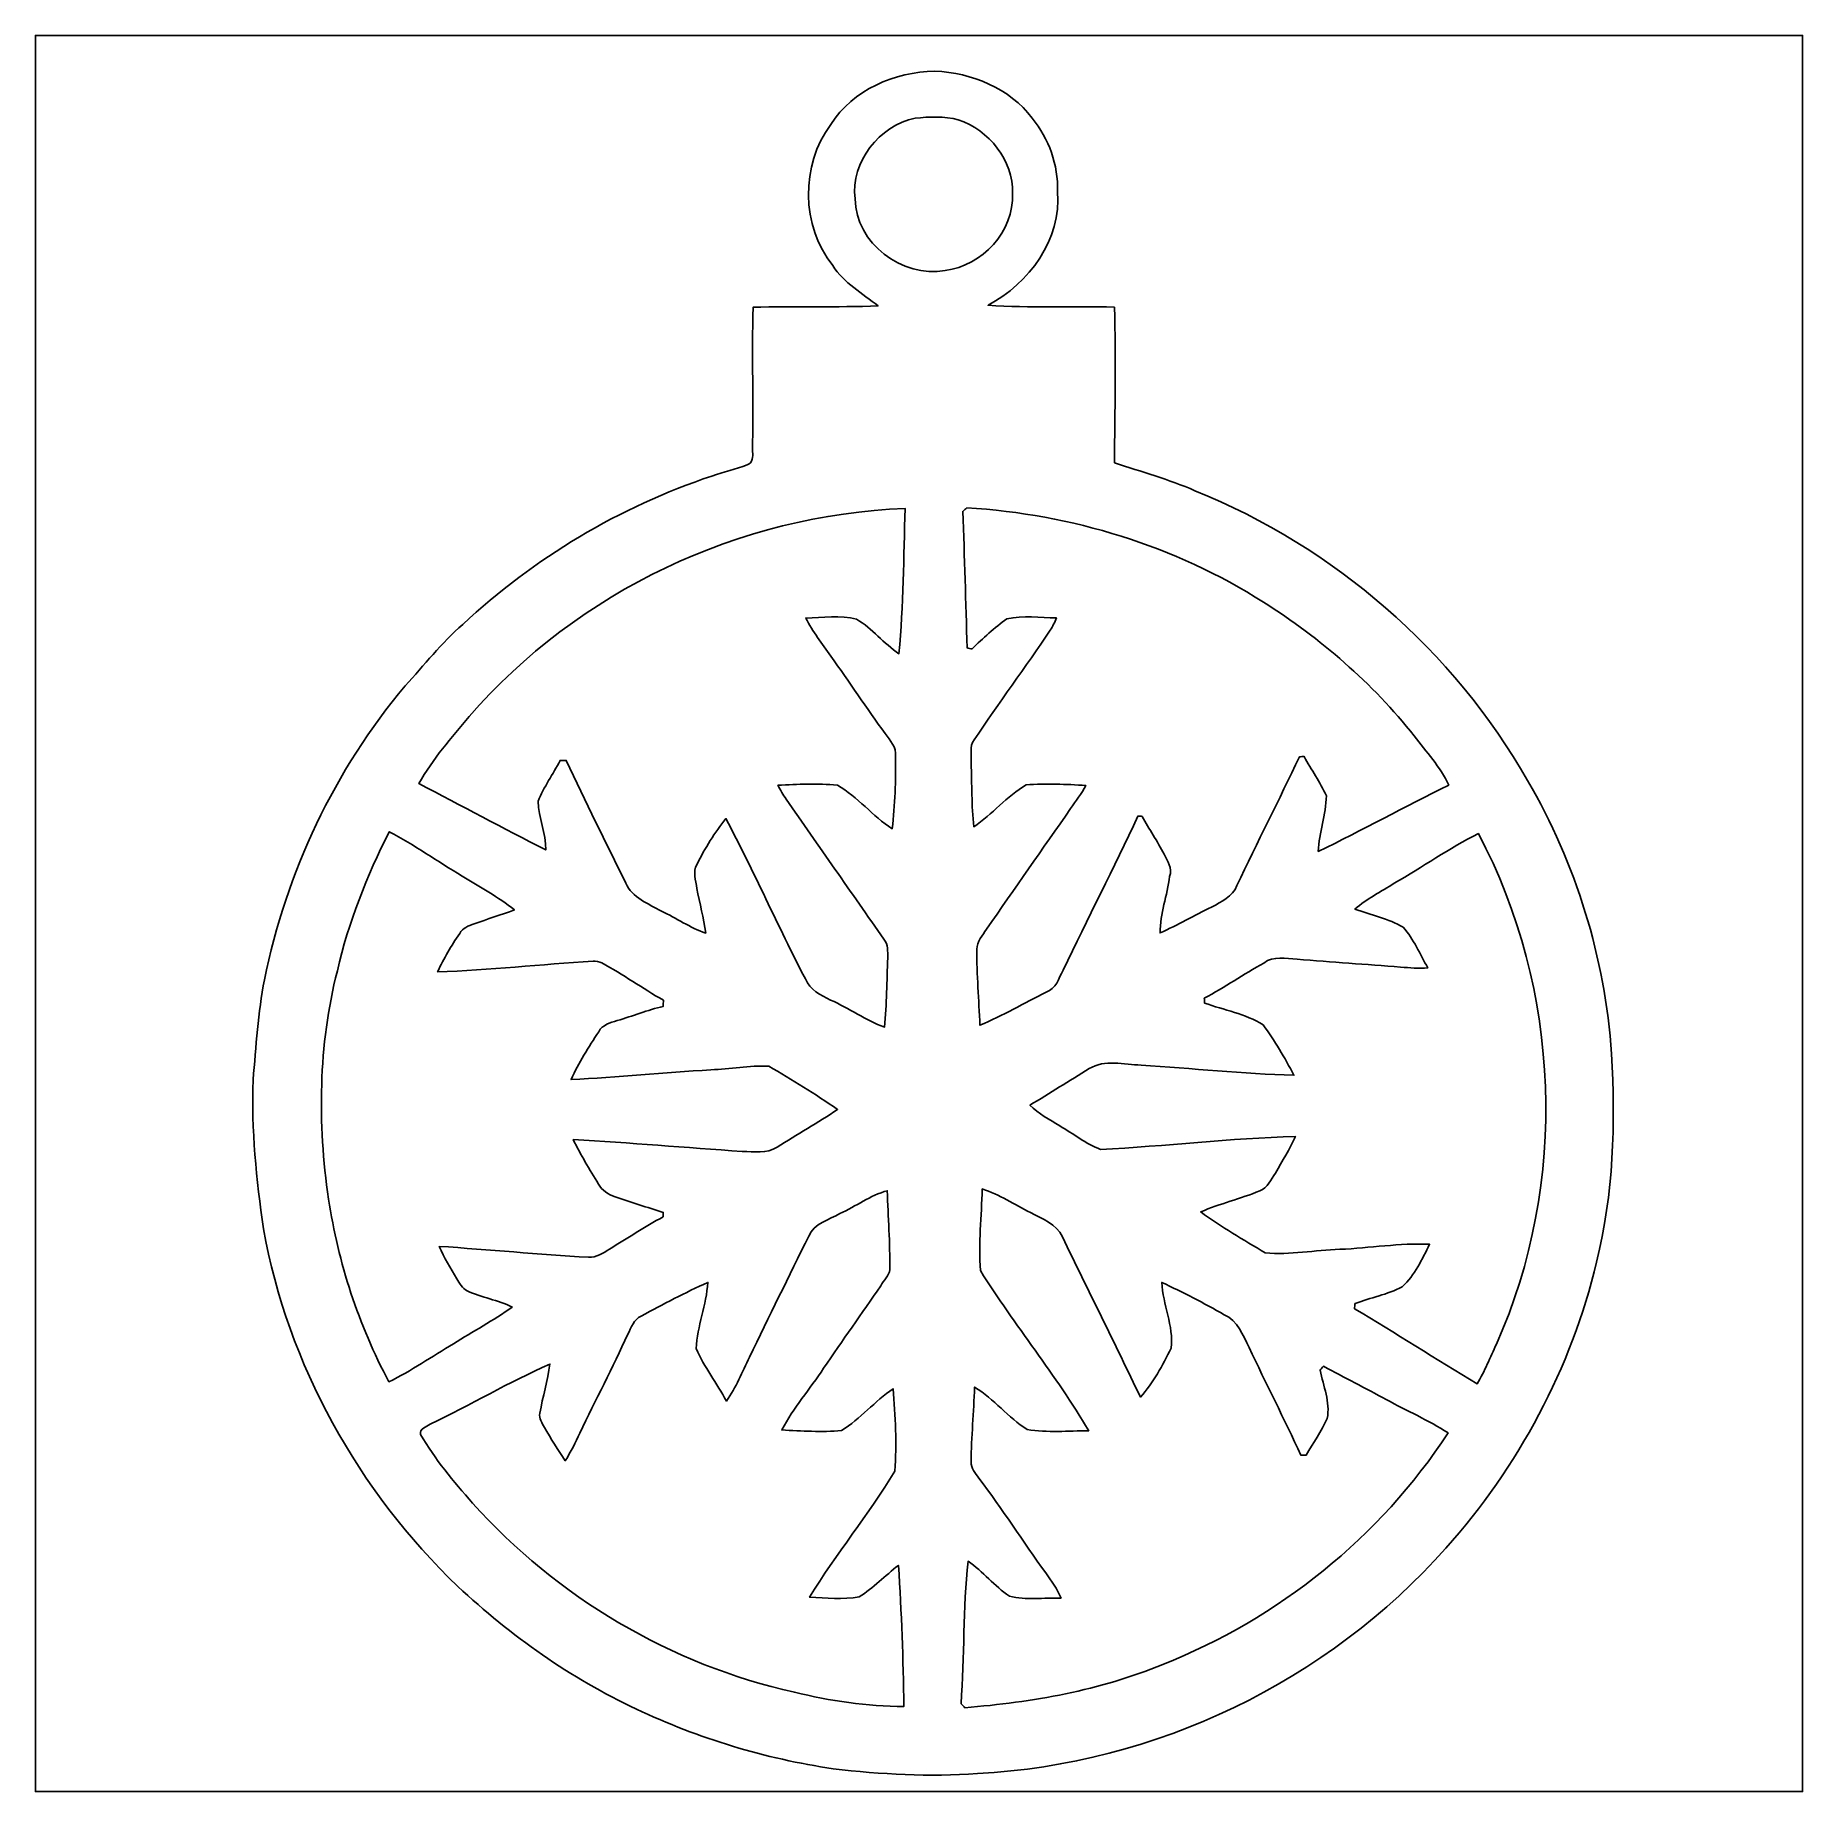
# Model space of a CAD drawing. Header units: centimetres. Extents: x -16.8 to 16.8, y -16.7 to 16.7.
import ezdxf

# ---------------------------------------------------------------- set-up
doc = ezdxf.new("R2010")
doc.units = ezdxf.units.CM
doc.header["$MEASUREMENT"] = 0
doc.layers.add('Layer 1', color=7, linetype='Continuous')

msp = doc.modelspace()

# ---------------------------------------------------------------- linework, layer by layer
at = {"layer": 'Layer 1', "color": 7}
for points, knots in [([(-16.77458, 16.66875), (-16.77458, 16.66875), (16.77458, 16.66875), (16.77458, 16.66875), (16.77458, 16.66875), (16.77458, 16.66875), (16.77458, -16.66875), (16.77458, -16.66875), (16.77458, -16.66875), (16.77458, -16.66875), (-16.77458, -16.66875), (-16.77458, -16.66875), (-16.77458, -16.66875), (-16.77458, -16.66875), (-16.77458, 16.66875), (-16.77458, 16.66875), (-16.77458, 16.66875), (-16.77458, 16.66875), (-16.77458, 16.66875), (-16.77458, 16.66875)], [0, 0, 0, 0, 0.16666667, 0.16666667, 0.16666667, 0.16666667, 0.33333333, 0.33333333, 0.33333333, 0.33333333, 0.5, 0.5, 0.5, 0.5, 0.66666667, 0.66666667, 0.66666667, 0.66666667, 1, 1, 1, 1]), ([(-1.67675, 14.97647), (-2.25178, 14.20354), (-2.23732, 13.05137), (-1.63689, 12.29713), (-1.63689, 12.29713), (-1.42346, 11.96763), (-1.07597, 11.77008), (-0.77541, 11.53231), (-0.77541, 11.53231), (-1.56633, 11.50302), (-2.35797, 11.53195), (-3.14889, 11.50691), (-3.14889, 11.50691), (-3.17394, 10.59356), (-3.14149, 9.67952), (-3.16054, 8.76582), (-3.16054, 8.76582), (-3.14325, 8.68221), (-3.15948, 8.54639), (-3.25896, 8.51852), (-3.25896, 8.51852), (-3.47733, 8.43068), (-3.70911, 8.38235), (-3.93065, 8.30404), (-3.93065, 8.30404), (-5.68572, 7.71984), (-7.30956, 6.74793), (-8.6614, 5.4864), (-8.6614, 5.4864), (-9.06039, 5.13221), (-9.39765, 4.71629), (-9.75325, 4.32082), (-9.75325, 4.32082), (-11.09451, 2.72591), (-12.01349, 0.78352), (-12.42483, -1.25801), (-12.42483, -1.25801), (-12.55007, -1.88419), (-12.58394, -2.52342), (-12.64073, -3.15842), (-12.64073, -3.15842), (-12.6746, -4.10422), (-12.58041, -5.04966), (-12.44318, -5.98452), (-12.44318, -5.98452), (-11.98033, -8.56686), (-10.64084, -10.96257), (-8.75383, -12.77479), (-8.75383, -12.77479), (-7.747, -13.70894), (-6.61282, -14.51857), (-5.36575, -15.10065), (-5.36575, -15.10065), (-4.18536, -15.65945), (-2.92171, -16.04327), (-1.62948, -16.23413), (-1.62948, -16.23413), (-0.72073, -16.34031), (0.19756, -16.39147), (1.11125, -16.32268), (1.11125, -16.32268), (4.48627, -16.15934), (7.76041, -14.57254), (10.0009, -12.04701), (10.0009, -12.04701), (11.37602, -10.50502), (12.38603, -8.63036), (12.86157, -6.61635), (12.86157, -6.61635), (13.18436, -5.32694), (13.22458, -3.98286), (13.14732, -2.66171), (13.14732, -2.66171), (13.02244, -0.84208), (12.47281, 0.94686), (11.55347, 2.52201), (11.55347, 2.52201), (10.14801, 4.99886), (7.87471, 6.95784), (5.23875, 8.02569), (5.23875, 8.02569), (4.7438, 8.24124), (4.22134, 8.38235), (3.71122, 8.55662), (3.71122, 8.55662), (3.71792, 9.54052), (3.73662, 10.52512), (3.71052, 11.50902), (3.71052, 11.50902), (2.91077, 11.53477), (2.10961, 11.49033), (1.31092, 11.54642), (1.31092, 11.54642), (2.08809, 11.96199), (2.71216, 12.79172), (2.63102, 13.70612), (2.63102, 13.70612), (2.64407, 14.20954), (2.46415, 14.70448), (2.15124, 15.09607), (2.15124, 15.09607), (1.71732, 15.66757), (1.00436, 15.9579), (0.30163, 15.98965), (0.30163, 15.98965), (-0.4639, 15.9699), (-1.25377, 15.63934), (-1.67675, 14.97647)], [0, 0, 0, 0, 0.03571429, 0.03571429, 0.03571429, 0.03571429, 0.07142857, 0.07142857, 0.07142857, 0.07142857, 0.10714286, 0.10714286, 0.10714286, 0.10714286, 0.14285714, 0.14285714, 0.14285714, 0.14285714, 0.17857143, 0.17857143, 0.17857143, 0.17857143, 0.21428571, 0.21428571, 0.21428571, 0.21428571, 0.25, 0.25, 0.25, 0.25, 0.28571429, 0.28571429, 0.28571429, 0.28571429, 0.32142857, 0.32142857, 0.32142857, 0.32142857, 0.35714286, 0.35714286, 0.35714286, 0.35714286, 0.39285714, 0.39285714, 0.39285714, 0.39285714, 0.42857143, 0.42857143, 0.42857143, 0.42857143, 0.46428571, 0.46428571, 0.46428571, 0.46428571, 0.5, 0.5, 0.5, 0.5, 0.53571429, 0.53571429, 0.53571429, 0.53571429, 0.57142857, 0.57142857, 0.57142857, 0.57142857, 0.60714286, 0.60714286, 0.60714286, 0.60714286, 0.64285714, 0.64285714, 0.64285714, 0.64285714, 0.67857143, 0.67857143, 0.67857143, 0.67857143, 0.71428571, 0.71428571, 0.71428571, 0.71428571, 0.75, 0.75, 0.75, 0.75, 0.78571429, 0.78571429, 0.78571429, 0.78571429, 0.82142857, 0.82142857, 0.82142857, 0.82142857, 0.85714286, 0.85714286, 0.85714286, 0.85714286, 0.89285714, 0.89285714, 0.89285714, 0.89285714, 0.92857143, 0.92857143, 0.92857143, 0.92857143, 1, 1, 1, 1]), ([(-0.07267, 15.09571), (0.19756, 15.12358), (0.48048, 15.1384), (0.74612, 15.0682), (0.74612, 15.0682), (1.32821, 14.86747), (1.79317, 14.29949), (1.77624, 13.66837), (1.77624, 13.66837), (1.80481, 12.94659), (1.20297, 12.29395), (0.49636, 12.20717), (0.49636, 12.20717), (-0.31962, 12.05477), (-1.20262, 12.72222), (-1.2132, 13.56536), (-1.2132, 13.56536), (-1.29611, 14.26986), (-0.756, 14.95672), (-0.07267, 15.09571)], [0, 0, 0, 0, 0.16666667, 0.16666667, 0.16666667, 0.16666667, 0.33333333, 0.33333333, 0.33333333, 0.33333333, 0.5, 0.5, 0.5, 0.5, 0.66666667, 0.66666667, 0.66666667, 0.66666667, 1, 1, 1, 1]), ([(-8.53828, 3.74191), (-6.47559, 6.11752), (-3.40501, 7.57237), (-0.26317, 7.68844), (-0.26317, 7.68844), (-0.29528, 6.76945), (-0.29069, 5.84694), (-0.38276, 4.93113), (-0.38276, 4.93113), (-0.66887, 5.12586), (-0.88688, 5.40844), (-1.18428, 5.58624), (-1.18428, 5.58624), (-1.49648, 5.66843), (-1.82951, 5.61305), (-2.14842, 5.6074), (-2.14842, 5.6074), (-2.02071, 5.34882), (-1.83691, 5.12374), (-1.67605, 4.88562), (-1.67605, 4.88562), (-1.32115, 4.40196), (-0.99766, 3.89608), (-0.63994, 3.41418), (-0.63994, 3.41418), (-0.54998, 3.28366), (-0.42122, 3.15736), (-0.44909, 2.98062), (-0.44909, 2.98062), (-0.43215, 2.52342), (-0.46355, 2.06481), (-0.50659, 1.60937), (-0.50659, 1.60937), (-0.88194, 1.84926), (-1.1617, 2.21403), (-1.54975, 2.43381), (-1.54975, 2.43381), (-1.92476, 2.47438), (-2.30258, 2.45357), (-2.67794, 2.43381), (-2.67794, 2.43381), (-2.63313, 2.34174), (-2.58057, 2.2546), (-2.5206, 2.17135), (-2.5206, 2.17135), (-1.90747, 1.28129), (-1.28305, 0.39899), (-0.6671, -0.48895), (-0.6671, -0.48895), (-0.58208, -0.58738), (-0.59619, -0.72143), (-0.59373, -0.84349), (-0.59373, -0.84349), (-0.61242, -1.28094), (-0.61136, -1.7205), (-0.65334, -2.15688), (-0.65334, -2.15688), (-1.01388, -2.02706), (-1.32927, -1.80023), (-1.67746, -1.64324), (-1.67746, -1.64324), (-1.86655, -1.55046), (-2.07151, -1.45415), (-2.15653, -1.24319), (-2.15653, -1.24319), (-2.67899, -0.23777), (-3.13725, 0.80081), (-3.66536, 1.80305), (-3.66536, 1.80305), (-3.87738, 1.53388), (-4.064, 1.24213), (-4.21287, 0.93345), (-4.21287, 0.93345), (-4.30318, 0.79199), (-4.23369, 0.6283), (-4.21711, 0.47625), (-4.21711, 0.47625), (-4.16384, 0.19297), (-4.08693, -0.08608), (-4.04742, -0.37218), (-4.04742, -0.37218), (-4.34552, -0.27058), (-4.60622, -0.08819), (-4.88915, 0.04692), (-4.88915, 0.04692), (-5.13574, 0.18415), (-5.4483, 0.29704), (-5.56507, 0.5775), (-5.56507, 0.5775), (-5.94713, 1.35149), (-6.33765, 2.12196), (-6.69749, 2.90618), (-6.69749, 2.90618), (-6.73629, 2.90583), (-6.77474, 2.90548), (-6.8132, 2.90477), (-6.8132, 2.90477), (-6.94443, 2.64301), (-7.1247, 2.40277), (-7.23053, 2.13007), (-7.23053, 2.13007), (-7.21607, 1.81892), (-7.08413, 1.52224), (-7.08519, 1.20826), (-7.08519, 1.20826), (-7.89093, 1.62031), (-8.69068, 2.04435), (-9.49184, 2.46556), (-9.49184, 2.46556), (-9.23537, 2.9337), (-8.87659, 3.33269), (-8.53828, 3.74191)], [0, 0, 0, 0, 0.03448276, 0.03448276, 0.03448276, 0.03448276, 0.06896552, 0.06896552, 0.06896552, 0.06896552, 0.10344828, 0.10344828, 0.10344828, 0.10344828, 0.13793103, 0.13793103, 0.13793103, 0.13793103, 0.17241379, 0.17241379, 0.17241379, 0.17241379, 0.20689655, 0.20689655, 0.20689655, 0.20689655, 0.24137931, 0.24137931, 0.24137931, 0.24137931, 0.27586207, 0.27586207, 0.27586207, 0.27586207, 0.31034483, 0.31034483, 0.31034483, 0.31034483, 0.34482759, 0.34482759, 0.34482759, 0.34482759, 0.37931034, 0.37931034, 0.37931034, 0.37931034, 0.4137931, 0.4137931, 0.4137931, 0.4137931, 0.44827586, 0.44827586, 0.44827586, 0.44827586, 0.48275862, 0.48275862, 0.48275862, 0.48275862, 0.51724138, 0.51724138, 0.51724138, 0.51724138, 0.55172414, 0.55172414, 0.55172414, 0.55172414, 0.5862069, 0.5862069, 0.5862069, 0.5862069, 0.62068966, 0.62068966, 0.62068966, 0.62068966, 0.65517241, 0.65517241, 0.65517241, 0.65517241, 0.68965517, 0.68965517, 0.68965517, 0.68965517, 0.72413793, 0.72413793, 0.72413793, 0.72413793, 0.75862069, 0.75862069, 0.75862069, 0.75862069, 0.79310345, 0.79310345, 0.79310345, 0.79310345, 0.82758621, 0.82758621, 0.82758621, 0.82758621, 0.86206897, 0.86206897, 0.86206897, 0.86206897, 0.89655172, 0.89655172, 0.89655172, 0.89655172, 0.93103448, 0.93103448, 0.93103448, 0.93103448, 1, 1, 1, 1]), ([(0.90805, 7.70114), (2.8956, 7.58014), (4.85916, 6.97759), (6.54262, 5.90868), (6.54262, 5.90868), (7.62247, 5.22182), (8.60672, 4.3748), (9.40223, 3.36973), (9.40223, 3.36973), (9.63507, 3.07093), (9.8933, 2.78306), (10.05734, 2.43805), (10.05734, 2.43805), (9.22514, 2.02988), (8.4134, 1.5808), (7.57908, 1.17722), (7.57908, 1.17722), (7.59072, 1.53529), (7.72689, 1.87678), (7.73254, 2.23485), (7.73254, 2.23485), (7.61894, 2.49555), (7.44396, 2.72662), (7.31273, 2.97921), (7.31273, 2.97921), (7.29015, 2.9785), (7.24535, 2.97709), (7.22312, 2.97603), (7.22312, 2.97603), (6.83542, 2.15688), (6.42232, 1.34973), (6.03603, 0.52987), (6.03603, 0.52987), (5.95242, 0.32597), (5.74005, 0.22154), (5.55554, 0.12312), (5.55554, 0.12312), (5.22746, -0.03669), (4.90961, -0.21696), (4.578, -0.36971), (4.578, -0.36971), (4.57588, -0.00247), (4.71452, 0.34396), (4.75686, 0.70485), (4.75686, 0.70485), (4.81259, 0.86007), (4.72017, 0.99519), (4.65631, 1.12607), (4.65631, 1.12607), (4.52226, 1.36878), (4.36845, 1.59985), (4.23616, 1.84326), (4.23616, 1.84326), (4.21605, 1.84468), (4.17654, 1.84714), (4.15643, 1.8482), (4.15643, 1.8482), (3.69746, 0.86642), (3.20181, -0.09843), (2.73509, -1.07668), (2.73509, -1.07668), (2.65359, -1.23225), (2.59927, -1.4291), (2.41406, -1.49331), (2.41406, -1.49331), (1.99602, -1.70321), (1.58926, -1.93851), (1.15782, -2.12019), (1.15782, -2.12019), (1.13383, -1.64006), (1.09714, -1.16029), (1.09643, -0.67945), (1.09643, -0.67945), (1.09926, -0.53058), (1.20791, -0.41557), (1.28199, -0.29633), (1.28199, -0.29633), (1.81222, 0.46743), (2.34456, 1.22978), (2.87902, 1.99037), (2.87902, 1.99037), (2.97815, 2.13501), (3.08398, 2.27577), (3.16689, 2.43064), (3.16689, 2.43064), (2.79012, 2.45075), (2.41088, 2.47544), (2.03518, 2.44016), (2.03518, 2.44016), (1.66299, 2.22744), (1.39312, 1.88207), (1.03893, 1.64536), (1.03893, 1.64536), (0.99766, 2.04752), (1.00506, 2.45322), (0.98919, 2.85644), (0.98919, 2.85644), (1.00118, 3.00073), (0.95426, 3.16689), (1.04422, 3.29424), (1.04422, 3.29424), (1.51624, 3.99556), (2.01859, 4.67642), (2.49202, 5.37704), (2.49202, 5.37704), (2.54035, 5.44936), (2.57634, 5.52873), (2.60809, 5.60952), (2.60809, 5.60952), (2.29658, 5.61693), (1.97591, 5.65961), (1.6704, 5.59364), (1.6704, 5.59364), (1.42981, 5.42749), (1.21638, 5.22393), (1.00647, 5.02109), (1.00647, 5.02109), (0.98319, 5.02673), (0.93627, 5.03837), (0.91299, 5.04402), (0.91299, 5.04402), (0.88935, 5.90656), (0.8636, 6.76875), (0.83185, 7.63094), (0.83185, 7.63094), (0.8569, 7.65457), (0.88265, 7.67786), (0.90805, 7.70114)], [0, 0, 0, 0, 0.03030303, 0.03030303, 0.03030303, 0.03030303, 0.06060606, 0.06060606, 0.06060606, 0.06060606, 0.09090909, 0.09090909, 0.09090909, 0.09090909, 0.12121212, 0.12121212, 0.12121212, 0.12121212, 0.15151515, 0.15151515, 0.15151515, 0.15151515, 0.18181818, 0.18181818, 0.18181818, 0.18181818, 0.21212121, 0.21212121, 0.21212121, 0.21212121, 0.24242424, 0.24242424, 0.24242424, 0.24242424, 0.27272727, 0.27272727, 0.27272727, 0.27272727, 0.3030303, 0.3030303, 0.3030303, 0.3030303, 0.33333333, 0.33333333, 0.33333333, 0.33333333, 0.36363636, 0.36363636, 0.36363636, 0.36363636, 0.39393939, 0.39393939, 0.39393939, 0.39393939, 0.42424242, 0.42424242, 0.42424242, 0.42424242, 0.45454545, 0.45454545, 0.45454545, 0.45454545, 0.48484848, 0.48484848, 0.48484848, 0.48484848, 0.51515152, 0.51515152, 0.51515152, 0.51515152, 0.54545455, 0.54545455, 0.54545455, 0.54545455, 0.57575758, 0.57575758, 0.57575758, 0.57575758, 0.60606061, 0.60606061, 0.60606061, 0.60606061, 0.63636364, 0.63636364, 0.63636364, 0.63636364, 0.66666667, 0.66666667, 0.66666667, 0.66666667, 0.6969697, 0.6969697, 0.6969697, 0.6969697, 0.72727273, 0.72727273, 0.72727273, 0.72727273, 0.75757576, 0.75757576, 0.75757576, 0.75757576, 0.78787879, 0.78787879, 0.78787879, 0.78787879, 0.81818182, 0.81818182, 0.81818182, 0.81818182, 0.84848485, 0.84848485, 0.84848485, 0.84848485, 0.87878788, 0.87878788, 0.87878788, 0.87878788, 0.90909091, 0.90909091, 0.90909091, 0.90909091, 0.93939394, 0.93939394, 0.93939394, 0.93939394, 1, 1, 1, 1]), ([(-10.05734, 1.55328), (-9.58003, 1.30034), (-9.13624, 0.98848), (-8.67304, 0.71049), (-8.67304, 0.71049), (-8.34284, 0.49636), (-7.98583, 0.31926), (-7.68068, 0.06844), (-7.68068, 0.06844), (-7.93397, -0.02469), (-8.19115, -0.10724), (-8.44585, -0.19579), (-8.44585, -0.19579), (-8.54957, -0.23283), (-8.66069, -0.27834), (-8.71926, -0.37888), (-8.71926, -0.37888), (-8.88294, -0.60784), (-9.01876, -0.85549), (-9.13906, -1.10949), (-9.13906, -1.10949), (-8.15375, -1.0735), (-7.17233, -0.96414), (-6.18808, -0.90734), (-6.18808, -0.90734), (-6.13022, -0.90417), (-6.07025, -0.90981), (-6.01909, -0.93945), (-6.01909, -0.93945), (-5.61975, -1.15711), (-5.24651, -1.41958), (-4.85246, -1.64641), (-4.85246, -1.64641), (-4.85316, -1.68557), (-4.85387, -1.72473), (-4.85422, -1.76389), (-4.85422, -1.76389), (-5.15232, -1.83056), (-5.43525, -1.94769), (-5.72841, -2.03235), (-5.72841, -2.03235), (-5.85858, -2.07469), (-6.01133, -2.10996), (-6.07977, -2.24331), (-6.07977, -2.24331), (-6.27098, -2.53577), (-6.45901, -2.83386), (-6.60576, -3.15172), (-6.60576, -3.15172), (-5.72029, -3.10903), (-4.83764, -3.02189), (-3.95288, -2.96721), (-3.95288, -2.96721), (-3.58634, -2.95028), (-3.22086, -2.88219), (-2.85362, -2.89913), (-2.85362, -2.89913), (-2.40736, -3.15278), (-1.97062, -3.42829), (-1.54623, -3.71898), (-1.54623, -3.71898), (-1.91982, -3.97228), (-2.31352, -4.19418), (-2.69558, -4.43406), (-2.69558, -4.43406), (-2.88819, -4.56353), (-3.13619, -4.52014), (-3.35421, -4.51803), (-3.35421, -4.51803), (-4.42383, -4.44041), (-5.49275, -4.35434), (-6.56343, -4.29048), (-6.56343, -4.29048), (-6.42373, -4.58223), (-6.25369, -4.8581), (-6.08718, -5.13503), (-6.08718, -5.13503), (-6.01768, -5.25568), (-5.89739, -5.33365), (-5.76686, -5.37739), (-5.76686, -5.37739), (-5.46488, -5.48358), (-5.15832, -5.57636), (-4.85352, -5.67443), (-4.85352, -5.67443), (-4.85493, -5.69489), (-4.85704, -5.73581), (-4.85846, -5.75663), (-4.85846, -5.75663), (-5.20277, -5.9503), (-5.5372, -6.16126), (-5.87269, -6.36976), (-5.87269, -6.36976), (-5.9944, -6.44384), (-6.12599, -6.53344), (-6.27556, -6.52639), (-6.27556, -6.52639), (-7.2203, -6.46959), (-8.16328, -6.38104), (-9.10766, -6.31825), (-9.10766, -6.31825), (-9.01947, -6.53591), (-8.89106, -6.73417), (-8.77288, -6.93667), (-8.77288, -6.93667), (-8.72031, -7.02028), (-8.66987, -7.11694), (-8.57779, -7.16456), (-8.57779, -7.16456), (-8.30157, -7.29227), (-7.99359, -7.33425), (-7.72089, -7.47077), (-7.72089, -7.47077), (-8.07932, -7.72372), (-8.4649, -7.93503), (-8.83779, -8.16575), (-8.83779, -8.16575), (-9.24419, -8.40952), (-9.63613, -8.67974), (-10.06193, -8.88965), (-10.06193, -8.88965), (-10.64154, -7.81262), (-11.02254, -6.62799), (-11.20916, -5.42008), (-11.20916, -5.42008), (-11.41589, -3.98357), (-11.40389, -2.50225), (-11.04159, -1.09079), (-11.04159, -1.09079), (-10.83239, -0.16969), (-10.48279, 0.71191), (-10.05734, 1.55328)], [0, 0, 0, 0, 0.02941176, 0.02941176, 0.02941176, 0.02941176, 0.05882353, 0.05882353, 0.05882353, 0.05882353, 0.08823529, 0.08823529, 0.08823529, 0.08823529, 0.11764706, 0.11764706, 0.11764706, 0.11764706, 0.14705882, 0.14705882, 0.14705882, 0.14705882, 0.17647059, 0.17647059, 0.17647059, 0.17647059, 0.20588235, 0.20588235, 0.20588235, 0.20588235, 0.23529412, 0.23529412, 0.23529412, 0.23529412, 0.26470588, 0.26470588, 0.26470588, 0.26470588, 0.29411765, 0.29411765, 0.29411765, 0.29411765, 0.32352941, 0.32352941, 0.32352941, 0.32352941, 0.35294118, 0.35294118, 0.35294118, 0.35294118, 0.38235294, 0.38235294, 0.38235294, 0.38235294, 0.41176471, 0.41176471, 0.41176471, 0.41176471, 0.44117647, 0.44117647, 0.44117647, 0.44117647, 0.47058824, 0.47058824, 0.47058824, 0.47058824, 0.5, 0.5, 0.5, 0.5, 0.52941176, 0.52941176, 0.52941176, 0.52941176, 0.55882353, 0.55882353, 0.55882353, 0.55882353, 0.58823529, 0.58823529, 0.58823529, 0.58823529, 0.61764706, 0.61764706, 0.61764706, 0.61764706, 0.64705882, 0.64705882, 0.64705882, 0.64705882, 0.67647059, 0.67647059, 0.67647059, 0.67647059, 0.70588235, 0.70588235, 0.70588235, 0.70588235, 0.73529412, 0.73529412, 0.73529412, 0.73529412, 0.76470588, 0.76470588, 0.76470588, 0.76470588, 0.79411765, 0.79411765, 0.79411765, 0.79411765, 0.82352941, 0.82352941, 0.82352941, 0.82352941, 0.85294118, 0.85294118, 0.85294118, 0.85294118, 0.88235294, 0.88235294, 0.88235294, 0.88235294, 0.91176471, 0.91176471, 0.91176471, 0.91176471, 0.94117647, 0.94117647, 0.94117647, 0.94117647, 1, 1, 1, 1]), ([(9.02194, 0.57291), (9.55781, 0.88124), (10.06546, 1.23896), (10.61932, 1.51553), (10.61932, 1.51553), (12.18918, -1.43969), (12.32641, -5.11351), (10.96222, -8.17174), (10.96222, -8.17174), (10.84509, -8.4268), (10.73714, -8.6868), (10.59462, -8.92916), (10.59462, -8.92916), (9.81216, -8.46384), (9.05157, -7.96114), (8.26558, -7.50147), (8.26558, -7.50147), (8.26876, -7.47642), (8.27581, -7.42668), (8.27899, -7.40163), (8.27899, -7.40163), (8.57462, -7.29086), (8.89388, -7.23583), (9.17399, -7.0866), (9.17399, -7.0866), (9.40964, -6.86611), (9.55252, -6.56449), (9.69292, -6.27803), (9.69292, -6.27803), (9.12424, -6.25228), (8.55909, -6.35106), (7.99183, -6.37434), (7.99183, -6.37434), (7.51875, -6.39092), (7.04391, -6.48476), (6.57225, -6.44066), (6.57225, -6.44066), (6.15915, -6.19125), (5.73546, -5.95207), (5.34811, -5.66385), (5.34811, -5.66385), (5.71253, -5.50651), (6.10164, -5.41549), (6.46853, -5.26486), (6.46853, -5.26486), (6.6167, -5.207), (6.68584, -5.05319), (6.76557, -4.92795), (6.76557, -4.92795), (6.89645, -4.69829), (7.04003, -4.47463), (7.14657, -4.23192), (7.14657, -4.23192), (5.91009, -4.26755), (4.67924, -4.41889), (3.44452, -4.47781), (3.44452, -4.47781), (3.16724, -4.37444), (2.92982, -4.17618), (2.67194, -4.0319), (2.67194, -4.0319), (2.47862, -3.90807), (2.27083, -3.80189), (2.10573, -3.63996), (2.10573, -3.63996), (2.48003, -3.40783), (2.85574, -3.17818), (3.22933, -2.94499), (3.22933, -2.94499), (3.52072, -2.76296), (3.89608, -2.8702), (4.21605, -2.87655), (4.21605, -2.87655), (5.18266, -2.93758), (6.14715, -3.04729), (7.11588, -3.06917), (7.11588, -3.06917), (6.94408, -2.7372), (6.75217, -2.41265), (6.53239, -2.11067), (6.53239, -2.11067), (6.1916, -1.90535), (5.79085, -1.83233), (5.42043, -1.69898), (5.42043, -1.69898), (5.41902, -1.67675), (5.4169, -1.6323), (5.41549, -1.60973), (5.41549, -1.60973), (5.79967, -1.39806), (6.16479, -1.15429), (6.5472, -0.9398), (6.5472, -0.9398), (6.731, -0.79622), (6.96771, -0.86289), (7.17903, -0.86572), (7.17903, -0.86572), (7.83272, -0.9271), (8.48889, -0.96167), (9.14329, -1.01953), (9.14329, -1.01953), (9.31369, -1.02694), (9.48761, -1.05128), (9.65906, -1.03188), (9.65906, -1.03188), (9.51018, -0.77188), (9.38989, -0.48824), (9.19339, -0.2607), (9.19339, -0.2607), (8.90905, -0.09772), (8.58061, -0.02963), (8.27511, 0.08431), (8.27511, 0.08431), (8.50265, 0.27764), (8.76935, 0.41628), (9.02194, 0.57291)], [0, 0, 0, 0, 0.03333333, 0.03333333, 0.03333333, 0.03333333, 0.06666667, 0.06666667, 0.06666667, 0.06666667, 0.1, 0.1, 0.1, 0.1, 0.13333333, 0.13333333, 0.13333333, 0.13333333, 0.16666667, 0.16666667, 0.16666667, 0.16666667, 0.2, 0.2, 0.2, 0.2, 0.23333333, 0.23333333, 0.23333333, 0.23333333, 0.26666667, 0.26666667, 0.26666667, 0.26666667, 0.3, 0.3, 0.3, 0.3, 0.33333333, 0.33333333, 0.33333333, 0.33333333, 0.36666667, 0.36666667, 0.36666667, 0.36666667, 0.4, 0.4, 0.4, 0.4, 0.43333333, 0.43333333, 0.43333333, 0.43333333, 0.46666667, 0.46666667, 0.46666667, 0.46666667, 0.5, 0.5, 0.5, 0.5, 0.53333333, 0.53333333, 0.53333333, 0.53333333, 0.56666667, 0.56666667, 0.56666667, 0.56666667, 0.6, 0.6, 0.6, 0.6, 0.63333333, 0.63333333, 0.63333333, 0.63333333, 0.66666667, 0.66666667, 0.66666667, 0.66666667, 0.7, 0.7, 0.7, 0.7, 0.73333333, 0.73333333, 0.73333333, 0.73333333, 0.76666667, 0.76666667, 0.76666667, 0.76666667, 0.8, 0.8, 0.8, 0.8, 0.83333333, 0.83333333, 0.83333333, 0.83333333, 0.86666667, 0.86666667, 0.86666667, 0.86666667, 0.9, 0.9, 0.9, 0.9, 0.93333333, 0.93333333, 0.93333333, 0.93333333, 1, 1, 1, 1]), ([(-1.50072, -5.69489), (-1.19662, -5.55978), (-0.92569, -5.34882), (-0.60149, -5.26203), (-0.60149, -5.26203), (-0.58596, -5.75945), (-0.54998, -6.25722), (-0.55351, -6.75534), (-0.55351, -6.75534), (-0.56727, -6.87705), (-0.67134, -6.96419), (-0.72531, -7.06931), (-0.72531, -7.06931), (-1.08867, -7.58896), (-1.45274, -8.10824), (-1.8101, -8.63247), (-1.8101, -8.63247), (-2.07186, -9.02476), (-2.38196, -9.38601), (-2.60562, -9.80334), (-2.60562, -9.80334), (-2.22814, -9.82345), (-1.84785, -9.84814), (-1.47003, -9.81428), (-1.47003, -9.81428), (-1.11372, -9.5885), (-0.83891, -9.25936), (-0.49213, -9.02053), (-0.49213, -9.02053), (-0.44944, -9.54017), (-0.41487, -10.06404), (-0.46143, -10.58474), (-0.46143, -10.58474), (-0.95038, -11.41412), (-1.58186, -12.15319), (-2.0761, -12.98011), (-2.0761, -12.98011), (-1.76424, -12.99069), (-1.44498, -13.02914), (-1.1363, -12.9727), (-1.1363, -12.9727), (-0.86572, -12.80266), (-0.64453, -12.56594), (-0.38947, -12.37439), (-0.38947, -12.37439), (-0.33232, -13.26515), (-0.2988, -14.15838), (-0.28575, -15.05091), (-0.28575, -15.05091), (-0.98813, -15.05585), (-1.68451, -14.94261), (-2.36643, -14.78245), (-2.36643, -14.78245), (-4.70994, -14.25928), (-6.87493, -12.98046), (-8.47372, -11.19046), (-8.47372, -11.19046), (-8.83885, -10.78406), (-9.18669, -10.35791), (-9.46468, -9.8866), (-9.46468, -9.8866), (-9.48655, -9.77618), (-9.35002, -9.74443), (-9.27982, -9.69504), (-9.27982, -9.69504), (-8.5157, -9.32709), (-7.78228, -8.8967), (-7.00723, -8.55239), (-7.00723, -8.55239), (-7.04638, -8.86813), (-7.14375, -9.17293), (-7.19702, -9.48619), (-7.19702, -9.48619), (-7.2203, -9.58603), (-7.15151, -9.66999), (-7.10918, -9.7536), (-7.10918, -9.7536), (-6.98429, -9.96809), (-6.86118, -10.18469), (-6.71548, -10.38613), (-6.71548, -10.38613), (-6.60541, -10.22068), (-6.52498, -10.03794), (-6.43608, -9.8612), (-6.43608, -9.8612), (-6.13692, -9.23466), (-5.81801, -8.61766), (-5.52803, -7.98689), (-5.52803, -7.98689), (-5.46276, -7.86059), (-5.41408, -7.70396), (-5.27297, -7.64152), (-5.27297, -7.64152), (-4.85704, -7.41786), (-4.439, -7.19667), (-4.00861, -7.00229), (-4.00861, -7.00229), (-4.03401, -7.42844), (-4.2097, -7.83449), (-4.23016, -8.25888), (-4.23016, -8.25888), (-4.07564, -8.60884), (-3.8421, -8.92069), (-3.65407, -9.25371), (-3.65407, -9.25371), (-3.47098, -8.99866), (-3.36021, -8.70091), (-3.2198, -8.42151), (-3.2198, -8.42151), (-2.84586, -7.65457), (-2.47227, -6.88728), (-2.09268, -6.12352), (-2.09268, -6.12352), (-1.99425, -5.87693), (-1.70674, -5.81907), (-1.50072, -5.69489)], [0, 0, 0, 0, 0.03333333, 0.03333333, 0.03333333, 0.03333333, 0.06666667, 0.06666667, 0.06666667, 0.06666667, 0.1, 0.1, 0.1, 0.1, 0.13333333, 0.13333333, 0.13333333, 0.13333333, 0.16666667, 0.16666667, 0.16666667, 0.16666667, 0.2, 0.2, 0.2, 0.2, 0.23333333, 0.23333333, 0.23333333, 0.23333333, 0.26666667, 0.26666667, 0.26666667, 0.26666667, 0.3, 0.3, 0.3, 0.3, 0.33333333, 0.33333333, 0.33333333, 0.33333333, 0.36666667, 0.36666667, 0.36666667, 0.36666667, 0.4, 0.4, 0.4, 0.4, 0.43333333, 0.43333333, 0.43333333, 0.43333333, 0.46666667, 0.46666667, 0.46666667, 0.46666667, 0.5, 0.5, 0.5, 0.5, 0.53333333, 0.53333333, 0.53333333, 0.53333333, 0.56666667, 0.56666667, 0.56666667, 0.56666667, 0.6, 0.6, 0.6, 0.6, 0.63333333, 0.63333333, 0.63333333, 0.63333333, 0.66666667, 0.66666667, 0.66666667, 0.66666667, 0.7, 0.7, 0.7, 0.7, 0.73333333, 0.73333333, 0.73333333, 0.73333333, 0.76666667, 0.76666667, 0.76666667, 0.76666667, 0.8, 0.8, 0.8, 0.8, 0.83333333, 0.83333333, 0.83333333, 0.83333333, 0.86666667, 0.86666667, 0.86666667, 0.86666667, 0.9, 0.9, 0.9, 0.9, 0.93333333, 0.93333333, 0.93333333, 0.93333333, 1, 1, 1, 1]), ([(1.1998, -5.22852), (1.52471, -5.33329), (1.81187, -5.52521), (2.11667, -5.67584), (2.11667, -5.67584), (2.3368, -5.79755), (2.61303, -5.88645), (2.72097, -6.13728), (2.72097, -6.13728), (3.20851, -7.15504), (3.72004, -8.16116), (4.2037, -9.18069), (4.2037, -9.18069), (4.44747, -8.90552), (4.6228, -8.57673), (4.78755, -8.25077), (4.78755, -8.25077), (4.83553, -7.82602), (4.62809, -7.42386), (4.60763, -7.00158), (4.60763, -7.00158), (5.0105, -7.18996), (5.40773, -7.39316), (5.79296, -7.61506), (5.79296, -7.61506), (6.05261, -7.7276), (6.14433, -8.00417), (6.26498, -8.2356), (6.26498, -8.2356), (6.58883, -8.92069), (6.93244, -9.59591), (7.25064, -10.28347), (7.25064, -10.28347), (7.27569, -10.28277), (7.32614, -10.281), (7.35118, -10.2803), (7.35118, -10.2803), (7.48101, -10.04782), (7.63799, -9.82874), (7.74876, -9.58674), (7.74876, -9.58674), (7.8105, -9.27417), (7.6775, -8.96937), (7.61294, -8.66704), (7.61294, -8.66704), (7.63482, -8.64235), (7.65704, -8.61801), (7.67927, -8.59402), (7.67927, -8.59402), (8.07473, -8.80851), (8.4769, -9.01065), (8.8713, -9.2269), (8.8713, -9.2269), (9.26147, -9.43822), (9.67034, -9.61707), (10.04252, -9.86049), (10.04252, -9.86049), (8.7503, -11.83887), (6.82378, -13.38827), (4.62703, -14.25328), (4.62703, -14.25328), (3.43606, -14.74929), (2.153, -14.96977), (0.87312, -15.07596), (0.87312, -15.07596), (0.84843, -15.05056), (0.82374, -15.02551), (0.79904, -15.00117), (0.79904, -15.00117), (0.86219, -14.10053), (0.83503, -13.19424), (0.93169, -12.29642), (0.93169, -12.29642), (1.21638, -12.48763), (1.43193, -12.76667), (1.71626, -12.95753), (1.71626, -12.95753), (2.03271, -13.04114), (2.37208, -12.98469), (2.69628, -12.99457), (2.69628, -12.99457), (2.62678, -12.8203), (2.51213, -12.66966), (2.40489, -12.51797), (2.40489, -12.51797), (1.97556, -11.92142), (1.57974, -11.30194), (1.13559, -10.71668), (1.13559, -10.71668), (1.07421, -10.62284), (0.98496, -10.53077), (0.98813, -10.41153), (0.98813, -10.41153), (0.99589, -9.93704), (1.03823, -9.46362), (1.05622, -8.98984), (1.05622, -8.98984), (1.42452, -9.2142), (1.69298, -9.56522), (2.05387, -9.79593), (2.05387, -9.79593), (2.4384, -9.85485), (2.83245, -9.82169), (3.22121, -9.81781), (3.22121, -9.81781), (2.59821, -8.76476), (1.81469, -7.81438), (1.16558, -6.77827), (1.16558, -6.77827), (1.12571, -6.26181), (1.18674, -5.74499), (1.1998, -5.22852)], [0, 0, 0, 0, 0.03448276, 0.03448276, 0.03448276, 0.03448276, 0.06896552, 0.06896552, 0.06896552, 0.06896552, 0.10344828, 0.10344828, 0.10344828, 0.10344828, 0.13793103, 0.13793103, 0.13793103, 0.13793103, 0.17241379, 0.17241379, 0.17241379, 0.17241379, 0.20689655, 0.20689655, 0.20689655, 0.20689655, 0.24137931, 0.24137931, 0.24137931, 0.24137931, 0.27586207, 0.27586207, 0.27586207, 0.27586207, 0.31034483, 0.31034483, 0.31034483, 0.31034483, 0.34482759, 0.34482759, 0.34482759, 0.34482759, 0.37931034, 0.37931034, 0.37931034, 0.37931034, 0.4137931, 0.4137931, 0.4137931, 0.4137931, 0.44827586, 0.44827586, 0.44827586, 0.44827586, 0.48275862, 0.48275862, 0.48275862, 0.48275862, 0.51724138, 0.51724138, 0.51724138, 0.51724138, 0.55172414, 0.55172414, 0.55172414, 0.55172414, 0.5862069, 0.5862069, 0.5862069, 0.5862069, 0.62068966, 0.62068966, 0.62068966, 0.62068966, 0.65517241, 0.65517241, 0.65517241, 0.65517241, 0.68965517, 0.68965517, 0.68965517, 0.68965517, 0.72413793, 0.72413793, 0.72413793, 0.72413793, 0.75862069, 0.75862069, 0.75862069, 0.75862069, 0.79310345, 0.79310345, 0.79310345, 0.79310345, 0.82758621, 0.82758621, 0.82758621, 0.82758621, 0.86206897, 0.86206897, 0.86206897, 0.86206897, 0.89655172, 0.89655172, 0.89655172, 0.89655172, 0.93103448, 0.93103448, 0.93103448, 0.93103448, 1, 1, 1, 1])]:
    msp.add_open_spline(points, degree=3, knots=knots, dxfattribs=at)
at = {"layer": 'Layer 1', "color": 253}
for points, knots in [([(-1.67675, 14.97647), (-1.25377, 15.63934), (-0.4639, 15.9699), (0.30163, 15.98965), (0.30163, 15.98965), (1.00436, 15.9579), (1.71732, 15.66757), (2.15124, 15.09607), (2.15124, 15.09607), (2.46415, 14.70448), (2.64407, 14.20954), (2.63102, 13.70612), (2.63102, 13.70612), (2.71216, 12.79172), (2.08809, 11.96199), (1.31092, 11.54642), (1.31092, 11.54642), (2.10961, 11.49033), (2.91077, 11.53477), (3.71052, 11.50902), (3.71052, 11.50902), (3.73662, 10.52512), (3.71792, 9.54052), (3.71122, 8.55662), (3.71122, 8.55662), (4.22134, 8.38235), (4.7438, 8.24124), (5.23875, 8.02569), (5.23875, 8.02569), (7.87471, 6.95784), (10.14801, 4.99886), (11.55347, 2.52201), (11.55347, 2.52201), (12.47281, 0.94686), (13.02244, -0.84208), (13.14732, -2.66171), (13.14732, -2.66171), (13.22458, -3.98286), (13.18436, -5.32694), (12.86157, -6.61635), (12.86157, -6.61635), (12.38603, -8.63036), (11.37602, -10.50502), (10.0009, -12.04701), (10.0009, -12.04701), (7.76041, -14.57254), (4.48627, -16.15934), (1.11125, -16.32268), (1.11125, -16.32268), (0.19756, -16.39147), (-0.72073, -16.34031), (-1.62948, -16.23413), (-1.62948, -16.23413), (-2.92171, -16.04327), (-4.18536, -15.65945), (-5.36575, -15.10065), (-5.36575, -15.10065), (-6.61282, -14.51857), (-7.747, -13.70894), (-8.75383, -12.77479), (-8.75383, -12.77479), (-10.64084, -10.96257), (-11.98033, -8.56686), (-12.44318, -5.98452), (-12.44318, -5.98452), (-12.58041, -5.04966), (-12.6746, -4.10422), (-12.64073, -3.15842), (-12.64073, -3.15842), (-12.58394, -2.52342), (-12.55007, -1.88419), (-12.42483, -1.25801), (-12.42483, -1.25801), (-12.01349, 0.78352), (-11.09451, 2.72591), (-9.75325, 4.32082), (-9.75325, 4.32082), (-9.39765, 4.71629), (-9.06039, 5.13221), (-8.6614, 5.4864), (-8.6614, 5.4864), (-7.30956, 6.74793), (-5.68572, 7.71984), (-3.93065, 8.30404), (-3.93065, 8.30404), (-3.70911, 8.38235), (-3.47733, 8.43068), (-3.25896, 8.51852), (-3.25896, 8.51852), (-3.15948, 8.54639), (-3.14325, 8.68221), (-3.16054, 8.76582), (-3.16054, 8.76582), (-3.14149, 9.67952), (-3.17394, 10.59356), (-3.14889, 11.50691), (-3.14889, 11.50691), (-2.35797, 11.53195), (-1.56633, 11.50302), (-0.77541, 11.53231), (-0.77541, 11.53231), (-1.07597, 11.77008), (-1.42346, 11.96763), (-1.63689, 12.29713), (-1.63689, 12.29713), (-2.23732, 13.05137), (-2.25178, 14.20354), (-1.67675, 14.97647), (-1.67675, 14.97647), (-1.67675, 14.97647), (-1.67675, 14.97647), (-1.67675, 14.97647)], [0, 0, 0, 0, 0.03448276, 0.03448276, 0.03448276, 0.03448276, 0.06896552, 0.06896552, 0.06896552, 0.06896552, 0.10344828, 0.10344828, 0.10344828, 0.10344828, 0.13793103, 0.13793103, 0.13793103, 0.13793103, 0.17241379, 0.17241379, 0.17241379, 0.17241379, 0.20689655, 0.20689655, 0.20689655, 0.20689655, 0.24137931, 0.24137931, 0.24137931, 0.24137931, 0.27586207, 0.27586207, 0.27586207, 0.27586207, 0.31034483, 0.31034483, 0.31034483, 0.31034483, 0.34482759, 0.34482759, 0.34482759, 0.34482759, 0.37931034, 0.37931034, 0.37931034, 0.37931034, 0.4137931, 0.4137931, 0.4137931, 0.4137931, 0.44827586, 0.44827586, 0.44827586, 0.44827586, 0.48275862, 0.48275862, 0.48275862, 0.48275862, 0.51724138, 0.51724138, 0.51724138, 0.51724138, 0.55172414, 0.55172414, 0.55172414, 0.55172414, 0.5862069, 0.5862069, 0.5862069, 0.5862069, 0.62068966, 0.62068966, 0.62068966, 0.62068966, 0.65517241, 0.65517241, 0.65517241, 0.65517241, 0.68965517, 0.68965517, 0.68965517, 0.68965517, 0.72413793, 0.72413793, 0.72413793, 0.72413793, 0.75862069, 0.75862069, 0.75862069, 0.75862069, 0.79310345, 0.79310345, 0.79310345, 0.79310345, 0.82758621, 0.82758621, 0.82758621, 0.82758621, 0.86206897, 0.86206897, 0.86206897, 0.86206897, 0.89655172, 0.89655172, 0.89655172, 0.89655172, 0.93103448, 0.93103448, 0.93103448, 0.93103448, 1, 1, 1, 1]), ([(-0.07267, 15.09571), (-0.756, 14.95672), (-1.29611, 14.26986), (-1.2132, 13.56536), (-1.2132, 13.56536), (-1.20262, 12.72222), (-0.31962, 12.05477), (0.49636, 12.20717), (0.49636, 12.20717), (1.20297, 12.29395), (1.80481, 12.94659), (1.77624, 13.66837), (1.77624, 13.66837), (1.79317, 14.29949), (1.32821, 14.86747), (0.74612, 15.0682), (0.74612, 15.0682), (0.48048, 15.1384), (0.19756, 15.12358), (-0.07267, 15.09571), (-0.07267, 15.09571), (-0.07267, 15.09571), (-0.07267, 15.09571), (-0.07267, 15.09571)], [0, 0, 0, 0, 0.14285714, 0.14285714, 0.14285714, 0.14285714, 0.28571429, 0.28571429, 0.28571429, 0.28571429, 0.42857143, 0.42857143, 0.42857143, 0.42857143, 0.57142857, 0.57142857, 0.57142857, 0.57142857, 0.71428571, 0.71428571, 0.71428571, 0.71428571, 1, 1, 1, 1]), ([(-8.53828, 3.74191), (-8.87659, 3.33269), (-9.23537, 2.9337), (-9.49184, 2.46556), (-9.49184, 2.46556), (-8.69068, 2.04435), (-7.89093, 1.62031), (-7.08519, 1.20826), (-7.08519, 1.20826), (-7.08413, 1.52224), (-7.21607, 1.81892), (-7.23053, 2.13007), (-7.23053, 2.13007), (-7.1247, 2.40277), (-6.94443, 2.64301), (-6.8132, 2.90477), (-6.8132, 2.90477), (-6.77474, 2.90548), (-6.73629, 2.90583), (-6.69749, 2.90618), (-6.69749, 2.90618), (-6.33765, 2.12196), (-5.94713, 1.35149), (-5.56507, 0.5775), (-5.56507, 0.5775), (-5.4483, 0.29704), (-5.13574, 0.18415), (-4.88915, 0.04692), (-4.88915, 0.04692), (-4.60622, -0.08819), (-4.34552, -0.27058), (-4.04742, -0.37218), (-4.04742, -0.37218), (-4.08693, -0.08608), (-4.16384, 0.19297), (-4.21711, 0.47625), (-4.21711, 0.47625), (-4.23369, 0.6283), (-4.30318, 0.79199), (-4.21287, 0.93345), (-4.21287, 0.93345), (-4.064, 1.24213), (-3.87738, 1.53388), (-3.66536, 1.80305), (-3.66536, 1.80305), (-3.13725, 0.80081), (-2.67899, -0.23777), (-2.15653, -1.24319), (-2.15653, -1.24319), (-2.07151, -1.45415), (-1.86655, -1.55046), (-1.67746, -1.64324), (-1.67746, -1.64324), (-1.32927, -1.80023), (-1.01388, -2.02706), (-0.65334, -2.15688), (-0.65334, -2.15688), (-0.61136, -1.7205), (-0.61242, -1.28094), (-0.59373, -0.84349), (-0.59373, -0.84349), (-0.59619, -0.72143), (-0.58208, -0.58738), (-0.6671, -0.48895), (-0.6671, -0.48895), (-1.28305, 0.39899), (-1.90747, 1.28129), (-2.5206, 2.17135), (-2.5206, 2.17135), (-2.58057, 2.2546), (-2.63313, 2.34174), (-2.67794, 2.43381), (-2.67794, 2.43381), (-2.30258, 2.45357), (-1.92476, 2.47438), (-1.54975, 2.43381), (-1.54975, 2.43381), (-1.1617, 2.21403), (-0.88194, 1.84926), (-0.50659, 1.60937), (-0.50659, 1.60937), (-0.46355, 2.06481), (-0.43215, 2.52342), (-0.44909, 2.98062), (-0.44909, 2.98062), (-0.42122, 3.15736), (-0.54998, 3.28366), (-0.63994, 3.41418), (-0.63994, 3.41418), (-0.99766, 3.89608), (-1.32115, 4.40196), (-1.67605, 4.88562), (-1.67605, 4.88562), (-1.83691, 5.12374), (-2.02071, 5.34882), (-2.14842, 5.6074), (-2.14842, 5.6074), (-1.82951, 5.61305), (-1.49648, 5.66843), (-1.18428, 5.58624), (-1.18428, 5.58624), (-0.88688, 5.40844), (-0.66887, 5.12586), (-0.38276, 4.93113), (-0.38276, 4.93113), (-0.29069, 5.84694), (-0.29528, 6.76945), (-0.26317, 7.68844), (-0.26317, 7.68844), (-3.40501, 7.57237), (-6.47559, 6.11752), (-8.53828, 3.74191), (-8.53828, 3.74191), (-8.53828, 3.74191), (-8.53828, 3.74191), (-8.53828, 3.74191)], [0, 0, 0, 0, 0.03333333, 0.03333333, 0.03333333, 0.03333333, 0.06666667, 0.06666667, 0.06666667, 0.06666667, 0.1, 0.1, 0.1, 0.1, 0.13333333, 0.13333333, 0.13333333, 0.13333333, 0.16666667, 0.16666667, 0.16666667, 0.16666667, 0.2, 0.2, 0.2, 0.2, 0.23333333, 0.23333333, 0.23333333, 0.23333333, 0.26666667, 0.26666667, 0.26666667, 0.26666667, 0.3, 0.3, 0.3, 0.3, 0.33333333, 0.33333333, 0.33333333, 0.33333333, 0.36666667, 0.36666667, 0.36666667, 0.36666667, 0.4, 0.4, 0.4, 0.4, 0.43333333, 0.43333333, 0.43333333, 0.43333333, 0.46666667, 0.46666667, 0.46666667, 0.46666667, 0.5, 0.5, 0.5, 0.5, 0.53333333, 0.53333333, 0.53333333, 0.53333333, 0.56666667, 0.56666667, 0.56666667, 0.56666667, 0.6, 0.6, 0.6, 0.6, 0.63333333, 0.63333333, 0.63333333, 0.63333333, 0.66666667, 0.66666667, 0.66666667, 0.66666667, 0.7, 0.7, 0.7, 0.7, 0.73333333, 0.73333333, 0.73333333, 0.73333333, 0.76666667, 0.76666667, 0.76666667, 0.76666667, 0.8, 0.8, 0.8, 0.8, 0.83333333, 0.83333333, 0.83333333, 0.83333333, 0.86666667, 0.86666667, 0.86666667, 0.86666667, 0.9, 0.9, 0.9, 0.9, 0.93333333, 0.93333333, 0.93333333, 0.93333333, 1, 1, 1, 1]), ([(0.90805, 7.70114), (0.88265, 7.67786), (0.8569, 7.65457), (0.83185, 7.63094), (0.83185, 7.63094), (0.8636, 6.76875), (0.88935, 5.90656), (0.91299, 5.04402), (0.91299, 5.04402), (0.93627, 5.03837), (0.98319, 5.02673), (1.00647, 5.02109), (1.00647, 5.02109), (1.21638, 5.22393), (1.42981, 5.42749), (1.6704, 5.59364), (1.6704, 5.59364), (1.97591, 5.65961), (2.29658, 5.61693), (2.60809, 5.60952), (2.60809, 5.60952), (2.57634, 5.52873), (2.54035, 5.44936), (2.49202, 5.37704), (2.49202, 5.37704), (2.01859, 4.67642), (1.51624, 3.99556), (1.04422, 3.29424), (1.04422, 3.29424), (0.95426, 3.16689), (1.00118, 3.00073), (0.98919, 2.85644), (0.98919, 2.85644), (1.00506, 2.45322), (0.99766, 2.04752), (1.03893, 1.64536), (1.03893, 1.64536), (1.39312, 1.88207), (1.66299, 2.22744), (2.03518, 2.44016), (2.03518, 2.44016), (2.41088, 2.47544), (2.79012, 2.45075), (3.16689, 2.43064), (3.16689, 2.43064), (3.08398, 2.27577), (2.97815, 2.13501), (2.87902, 1.99037), (2.87902, 1.99037), (2.34456, 1.22978), (1.81222, 0.46743), (1.28199, -0.29633), (1.28199, -0.29633), (1.20791, -0.41557), (1.09926, -0.53058), (1.09643, -0.67945), (1.09643, -0.67945), (1.09714, -1.16029), (1.13383, -1.64006), (1.15782, -2.12019), (1.15782, -2.12019), (1.58926, -1.93851), (1.99602, -1.70321), (2.41406, -1.49331), (2.41406, -1.49331), (2.59927, -1.4291), (2.65359, -1.23225), (2.73509, -1.07668), (2.73509, -1.07668), (3.20181, -0.09843), (3.69746, 0.86642), (4.15643, 1.8482), (4.15643, 1.8482), (4.17654, 1.84714), (4.21605, 1.84468), (4.23616, 1.84326), (4.23616, 1.84326), (4.36845, 1.59985), (4.52226, 1.36878), (4.65631, 1.12607), (4.65631, 1.12607), (4.72017, 0.99519), (4.81259, 0.86007), (4.75686, 0.70485), (4.75686, 0.70485), (4.71452, 0.34396), (4.57588, -0.00247), (4.578, -0.36971), (4.578, -0.36971), (4.90961, -0.21696), (5.22746, -0.03669), (5.55554, 0.12312), (5.55554, 0.12312), (5.74005, 0.22154), (5.95242, 0.32597), (6.03603, 0.52987), (6.03603, 0.52987), (6.42232, 1.34973), (6.83542, 2.15688), (7.22312, 2.97603), (7.22312, 2.97603), (7.24535, 2.97709), (7.29015, 2.9785), (7.31273, 2.97921), (7.31273, 2.97921), (7.44396, 2.72662), (7.61894, 2.49555), (7.73254, 2.23485), (7.73254, 2.23485), (7.72689, 1.87678), (7.59072, 1.53529), (7.57908, 1.17722), (7.57908, 1.17722), (8.4134, 1.5808), (9.22514, 2.02988), (10.05734, 2.43805), (10.05734, 2.43805), (9.8933, 2.78306), (9.63507, 3.07093), (9.40223, 3.36973), (9.40223, 3.36973), (8.60672, 4.3748), (7.62247, 5.22182), (6.54262, 5.90868), (6.54262, 5.90868), (4.85916, 6.97759), (2.8956, 7.58014), (0.90805, 7.70114), (0.90805, 7.70114), (0.90805, 7.70114), (0.90805, 7.70114), (0.90805, 7.70114)], [0, 0, 0, 0, 0.02941176, 0.02941176, 0.02941176, 0.02941176, 0.05882353, 0.05882353, 0.05882353, 0.05882353, 0.08823529, 0.08823529, 0.08823529, 0.08823529, 0.11764706, 0.11764706, 0.11764706, 0.11764706, 0.14705882, 0.14705882, 0.14705882, 0.14705882, 0.17647059, 0.17647059, 0.17647059, 0.17647059, 0.20588235, 0.20588235, 0.20588235, 0.20588235, 0.23529412, 0.23529412, 0.23529412, 0.23529412, 0.26470588, 0.26470588, 0.26470588, 0.26470588, 0.29411765, 0.29411765, 0.29411765, 0.29411765, 0.32352941, 0.32352941, 0.32352941, 0.32352941, 0.35294118, 0.35294118, 0.35294118, 0.35294118, 0.38235294, 0.38235294, 0.38235294, 0.38235294, 0.41176471, 0.41176471, 0.41176471, 0.41176471, 0.44117647, 0.44117647, 0.44117647, 0.44117647, 0.47058824, 0.47058824, 0.47058824, 0.47058824, 0.5, 0.5, 0.5, 0.5, 0.52941176, 0.52941176, 0.52941176, 0.52941176, 0.55882353, 0.55882353, 0.55882353, 0.55882353, 0.58823529, 0.58823529, 0.58823529, 0.58823529, 0.61764706, 0.61764706, 0.61764706, 0.61764706, 0.64705882, 0.64705882, 0.64705882, 0.64705882, 0.67647059, 0.67647059, 0.67647059, 0.67647059, 0.70588235, 0.70588235, 0.70588235, 0.70588235, 0.73529412, 0.73529412, 0.73529412, 0.73529412, 0.76470588, 0.76470588, 0.76470588, 0.76470588, 0.79411765, 0.79411765, 0.79411765, 0.79411765, 0.82352941, 0.82352941, 0.82352941, 0.82352941, 0.85294118, 0.85294118, 0.85294118, 0.85294118, 0.88235294, 0.88235294, 0.88235294, 0.88235294, 0.91176471, 0.91176471, 0.91176471, 0.91176471, 0.94117647, 0.94117647, 0.94117647, 0.94117647, 1, 1, 1, 1]), ([(-10.05734, 1.55328), (-10.48279, 0.71191), (-10.83239, -0.16969), (-11.04159, -1.09079), (-11.04159, -1.09079), (-11.40389, -2.50225), (-11.41589, -3.98357), (-11.20916, -5.42008), (-11.20916, -5.42008), (-11.02254, -6.62799), (-10.64154, -7.81262), (-10.06193, -8.88965), (-10.06193, -8.88965), (-9.63613, -8.67974), (-9.24419, -8.40952), (-8.83779, -8.16575), (-8.83779, -8.16575), (-8.4649, -7.93503), (-8.07932, -7.72372), (-7.72089, -7.47077), (-7.72089, -7.47077), (-7.99359, -7.33425), (-8.30157, -7.29227), (-8.57779, -7.16456), (-8.57779, -7.16456), (-8.66987, -7.11694), (-8.72031, -7.02028), (-8.77288, -6.93667), (-8.77288, -6.93667), (-8.89106, -6.73417), (-9.01947, -6.53591), (-9.10766, -6.31825), (-9.10766, -6.31825), (-8.16328, -6.38104), (-7.2203, -6.46959), (-6.27556, -6.52639), (-6.27556, -6.52639), (-6.12599, -6.53344), (-5.9944, -6.44384), (-5.87269, -6.36976), (-5.87269, -6.36976), (-5.5372, -6.16126), (-5.20277, -5.9503), (-4.85846, -5.75663), (-4.85846, -5.75663), (-4.85704, -5.73581), (-4.85493, -5.69489), (-4.85352, -5.67443), (-4.85352, -5.67443), (-5.15832, -5.57636), (-5.46488, -5.48358), (-5.76686, -5.37739), (-5.76686, -5.37739), (-5.89739, -5.33365), (-6.01768, -5.25568), (-6.08718, -5.13503), (-6.08718, -5.13503), (-6.25369, -4.8581), (-6.42373, -4.58223), (-6.56343, -4.29048), (-6.56343, -4.29048), (-5.49275, -4.35434), (-4.42383, -4.44041), (-3.35421, -4.51803), (-3.35421, -4.51803), (-3.13619, -4.52014), (-2.88819, -4.56353), (-2.69558, -4.43406), (-2.69558, -4.43406), (-2.31352, -4.19418), (-1.91982, -3.97228), (-1.54623, -3.71898), (-1.54623, -3.71898), (-1.97062, -3.42829), (-2.40736, -3.15278), (-2.85362, -2.89913), (-2.85362, -2.89913), (-3.22086, -2.88219), (-3.58634, -2.95028), (-3.95288, -2.96721), (-3.95288, -2.96721), (-4.83764, -3.02189), (-5.72029, -3.10903), (-6.60576, -3.15172), (-6.60576, -3.15172), (-6.45901, -2.83386), (-6.27098, -2.53577), (-6.07977, -2.24331), (-6.07977, -2.24331), (-6.01133, -2.10996), (-5.85858, -2.07469), (-5.72841, -2.03235), (-5.72841, -2.03235), (-5.43525, -1.94769), (-5.15232, -1.83056), (-4.85422, -1.76389), (-4.85422, -1.76389), (-4.85387, -1.72473), (-4.85316, -1.68557), (-4.85246, -1.64641), (-4.85246, -1.64641), (-5.24651, -1.41958), (-5.61975, -1.15711), (-6.01909, -0.93945), (-6.01909, -0.93945), (-6.07025, -0.90981), (-6.13022, -0.90417), (-6.18808, -0.90734), (-6.18808, -0.90734), (-7.17233, -0.96414), (-8.15375, -1.0735), (-9.13906, -1.10949), (-9.13906, -1.10949), (-9.01876, -0.85549), (-8.88294, -0.60784), (-8.71926, -0.37888), (-8.71926, -0.37888), (-8.66069, -0.27834), (-8.54957, -0.23283), (-8.44585, -0.19579), (-8.44585, -0.19579), (-8.19115, -0.10724), (-7.93397, -0.02469), (-7.68068, 0.06844), (-7.68068, 0.06844), (-7.98583, 0.31926), (-8.34284, 0.49636), (-8.67304, 0.71049), (-8.67304, 0.71049), (-9.13624, 0.98848), (-9.58003, 1.30034), (-10.05734, 1.55328), (-10.05734, 1.55328), (-10.05734, 1.55328), (-10.05734, 1.55328), (-10.05734, 1.55328)], [0, 0, 0, 0, 0.02857143, 0.02857143, 0.02857143, 0.02857143, 0.05714286, 0.05714286, 0.05714286, 0.05714286, 0.08571429, 0.08571429, 0.08571429, 0.08571429, 0.11428571, 0.11428571, 0.11428571, 0.11428571, 0.14285714, 0.14285714, 0.14285714, 0.14285714, 0.17142857, 0.17142857, 0.17142857, 0.17142857, 0.2, 0.2, 0.2, 0.2, 0.22857143, 0.22857143, 0.22857143, 0.22857143, 0.25714286, 0.25714286, 0.25714286, 0.25714286, 0.28571429, 0.28571429, 0.28571429, 0.28571429, 0.31428571, 0.31428571, 0.31428571, 0.31428571, 0.34285714, 0.34285714, 0.34285714, 0.34285714, 0.37142857, 0.37142857, 0.37142857, 0.37142857, 0.4, 0.4, 0.4, 0.4, 0.42857143, 0.42857143, 0.42857143, 0.42857143, 0.45714286, 0.45714286, 0.45714286, 0.45714286, 0.48571429, 0.48571429, 0.48571429, 0.48571429, 0.51428571, 0.51428571, 0.51428571, 0.51428571, 0.54285714, 0.54285714, 0.54285714, 0.54285714, 0.57142857, 0.57142857, 0.57142857, 0.57142857, 0.6, 0.6, 0.6, 0.6, 0.62857143, 0.62857143, 0.62857143, 0.62857143, 0.65714286, 0.65714286, 0.65714286, 0.65714286, 0.68571429, 0.68571429, 0.68571429, 0.68571429, 0.71428571, 0.71428571, 0.71428571, 0.71428571, 0.74285714, 0.74285714, 0.74285714, 0.74285714, 0.77142857, 0.77142857, 0.77142857, 0.77142857, 0.8, 0.8, 0.8, 0.8, 0.82857143, 0.82857143, 0.82857143, 0.82857143, 0.85714286, 0.85714286, 0.85714286, 0.85714286, 0.88571429, 0.88571429, 0.88571429, 0.88571429, 0.91428571, 0.91428571, 0.91428571, 0.91428571, 0.94285714, 0.94285714, 0.94285714, 0.94285714, 1, 1, 1, 1]), ([(9.02194, 0.57291), (8.76935, 0.41628), (8.50265, 0.27764), (8.27511, 0.08431), (8.27511, 0.08431), (8.58061, -0.02963), (8.90905, -0.09772), (9.19339, -0.2607), (9.19339, -0.2607), (9.38989, -0.48824), (9.51018, -0.77188), (9.65906, -1.03188), (9.65906, -1.03188), (9.48761, -1.05128), (9.31369, -1.02694), (9.14329, -1.01953), (9.14329, -1.01953), (8.48889, -0.96167), (7.83272, -0.9271), (7.17903, -0.86572), (7.17903, -0.86572), (6.96771, -0.86289), (6.731, -0.79622), (6.5472, -0.9398), (6.5472, -0.9398), (6.16479, -1.15429), (5.79967, -1.39806), (5.41549, -1.60973), (5.41549, -1.60973), (5.4169, -1.6323), (5.41902, -1.67675), (5.42043, -1.69898), (5.42043, -1.69898), (5.79085, -1.83233), (6.1916, -1.90535), (6.53239, -2.11067), (6.53239, -2.11067), (6.75217, -2.41265), (6.94408, -2.7372), (7.11588, -3.06917), (7.11588, -3.06917), (6.14715, -3.04729), (5.18266, -2.93758), (4.21605, -2.87655), (4.21605, -2.87655), (3.89608, -2.8702), (3.52072, -2.76296), (3.22933, -2.94499), (3.22933, -2.94499), (2.85574, -3.17818), (2.48003, -3.40783), (2.10573, -3.63996), (2.10573, -3.63996), (2.27083, -3.80189), (2.47862, -3.90807), (2.67194, -4.0319), (2.67194, -4.0319), (2.92982, -4.17618), (3.16724, -4.37444), (3.44452, -4.47781), (3.44452, -4.47781), (4.67924, -4.41889), (5.91009, -4.26755), (7.14657, -4.23192), (7.14657, -4.23192), (7.04003, -4.47463), (6.89645, -4.69829), (6.76557, -4.92795), (6.76557, -4.92795), (6.68584, -5.05319), (6.6167, -5.207), (6.46853, -5.26486), (6.46853, -5.26486), (6.10164, -5.41549), (5.71253, -5.50651), (5.34811, -5.66385), (5.34811, -5.66385), (5.73546, -5.95207), (6.15915, -6.19125), (6.57225, -6.44066), (6.57225, -6.44066), (7.04391, -6.48476), (7.51875, -6.39092), (7.99183, -6.37434), (7.99183, -6.37434), (8.55909, -6.35106), (9.12424, -6.25228), (9.69292, -6.27803), (9.69292, -6.27803), (9.55252, -6.56449), (9.40964, -6.86611), (9.17399, -7.0866), (9.17399, -7.0866), (8.89388, -7.23583), (8.57462, -7.29086), (8.27899, -7.40163), (8.27899, -7.40163), (8.27581, -7.42668), (8.26876, -7.47642), (8.26558, -7.50147), (8.26558, -7.50147), (9.05157, -7.96114), (9.81216, -8.46384), (10.59462, -8.92916), (10.59462, -8.92916), (10.73714, -8.6868), (10.84509, -8.4268), (10.96222, -8.17174), (10.96222, -8.17174), (12.32641, -5.11351), (12.18918, -1.43969), (10.61932, 1.51553), (10.61932, 1.51553), (10.06546, 1.23896), (9.55781, 0.88124), (9.02194, 0.57291), (9.02194, 0.57291), (9.02194, 0.57291), (9.02194, 0.57291), (9.02194, 0.57291)], [0, 0, 0, 0, 0.03225806, 0.03225806, 0.03225806, 0.03225806, 0.06451613, 0.06451613, 0.06451613, 0.06451613, 0.09677419, 0.09677419, 0.09677419, 0.09677419, 0.12903226, 0.12903226, 0.12903226, 0.12903226, 0.16129032, 0.16129032, 0.16129032, 0.16129032, 0.19354839, 0.19354839, 0.19354839, 0.19354839, 0.22580645, 0.22580645, 0.22580645, 0.22580645, 0.25806452, 0.25806452, 0.25806452, 0.25806452, 0.29032258, 0.29032258, 0.29032258, 0.29032258, 0.32258065, 0.32258065, 0.32258065, 0.32258065, 0.35483871, 0.35483871, 0.35483871, 0.35483871, 0.38709677, 0.38709677, 0.38709677, 0.38709677, 0.41935484, 0.41935484, 0.41935484, 0.41935484, 0.4516129, 0.4516129, 0.4516129, 0.4516129, 0.48387097, 0.48387097, 0.48387097, 0.48387097, 0.51612903, 0.51612903, 0.51612903, 0.51612903, 0.5483871, 0.5483871, 0.5483871, 0.5483871, 0.58064516, 0.58064516, 0.58064516, 0.58064516, 0.61290323, 0.61290323, 0.61290323, 0.61290323, 0.64516129, 0.64516129, 0.64516129, 0.64516129, 0.67741935, 0.67741935, 0.67741935, 0.67741935, 0.70967742, 0.70967742, 0.70967742, 0.70967742, 0.74193548, 0.74193548, 0.74193548, 0.74193548, 0.77419355, 0.77419355, 0.77419355, 0.77419355, 0.80645161, 0.80645161, 0.80645161, 0.80645161, 0.83870968, 0.83870968, 0.83870968, 0.83870968, 0.87096774, 0.87096774, 0.87096774, 0.87096774, 0.90322581, 0.90322581, 0.90322581, 0.90322581, 0.93548387, 0.93548387, 0.93548387, 0.93548387, 1, 1, 1, 1]), ([(-1.50072, -5.69489), (-1.70674, -5.81907), (-1.99425, -5.87693), (-2.09268, -6.12352), (-2.09268, -6.12352), (-2.47227, -6.88728), (-2.84586, -7.65457), (-3.2198, -8.42151), (-3.2198, -8.42151), (-3.36021, -8.70091), (-3.47098, -8.99866), (-3.65407, -9.25371), (-3.65407, -9.25371), (-3.8421, -8.92069), (-4.07564, -8.60884), (-4.23016, -8.25888), (-4.23016, -8.25888), (-4.2097, -7.83449), (-4.03401, -7.42844), (-4.00861, -7.00229), (-4.00861, -7.00229), (-4.439, -7.19667), (-4.85704, -7.41786), (-5.27297, -7.64152), (-5.27297, -7.64152), (-5.41408, -7.70396), (-5.46276, -7.86059), (-5.52803, -7.98689), (-5.52803, -7.98689), (-5.81801, -8.61766), (-6.13692, -9.23466), (-6.43608, -9.8612), (-6.43608, -9.8612), (-6.52498, -10.03794), (-6.60541, -10.22068), (-6.71548, -10.38613), (-6.71548, -10.38613), (-6.86118, -10.18469), (-6.98429, -9.96809), (-7.10918, -9.7536), (-7.10918, -9.7536), (-7.15151, -9.66999), (-7.2203, -9.58603), (-7.19702, -9.48619), (-7.19702, -9.48619), (-7.14375, -9.17293), (-7.04638, -8.86813), (-7.00723, -8.55239), (-7.00723, -8.55239), (-7.78228, -8.8967), (-8.5157, -9.32709), (-9.27982, -9.69504), (-9.27982, -9.69504), (-9.35002, -9.74443), (-9.48655, -9.77618), (-9.46468, -9.8866), (-9.46468, -9.8866), (-9.18669, -10.35791), (-8.83885, -10.78406), (-8.47372, -11.19046), (-8.47372, -11.19046), (-6.87493, -12.98046), (-4.70994, -14.25928), (-2.36643, -14.78245), (-2.36643, -14.78245), (-1.68451, -14.94261), (-0.98813, -15.05585), (-0.28575, -15.05091), (-0.28575, -15.05091), (-0.2988, -14.15838), (-0.33232, -13.26515), (-0.38947, -12.37439), (-0.38947, -12.37439), (-0.64453, -12.56594), (-0.86572, -12.80266), (-1.1363, -12.9727), (-1.1363, -12.9727), (-1.44498, -13.02914), (-1.76424, -12.99069), (-2.0761, -12.98011), (-2.0761, -12.98011), (-1.58186, -12.15319), (-0.95038, -11.41412), (-0.46143, -10.58474), (-0.46143, -10.58474), (-0.41487, -10.06404), (-0.44944, -9.54017), (-0.49213, -9.02053), (-0.49213, -9.02053), (-0.83891, -9.25936), (-1.11372, -9.5885), (-1.47003, -9.81428), (-1.47003, -9.81428), (-1.84785, -9.84814), (-2.22814, -9.82345), (-2.60562, -9.80334), (-2.60562, -9.80334), (-2.38196, -9.38601), (-2.07186, -9.02476), (-1.8101, -8.63247), (-1.8101, -8.63247), (-1.45274, -8.10824), (-1.08867, -7.58896), (-0.72531, -7.06931), (-0.72531, -7.06931), (-0.67134, -6.96419), (-0.56727, -6.87705), (-0.55351, -6.75534), (-0.55351, -6.75534), (-0.54998, -6.25722), (-0.58596, -5.75945), (-0.60149, -5.26203), (-0.60149, -5.26203), (-0.92569, -5.34882), (-1.19662, -5.55978), (-1.50072, -5.69489)], [0, 0, 0, 0, 0.03333333, 0.03333333, 0.03333333, 0.03333333, 0.06666667, 0.06666667, 0.06666667, 0.06666667, 0.1, 0.1, 0.1, 0.1, 0.13333333, 0.13333333, 0.13333333, 0.13333333, 0.16666667, 0.16666667, 0.16666667, 0.16666667, 0.2, 0.2, 0.2, 0.2, 0.23333333, 0.23333333, 0.23333333, 0.23333333, 0.26666667, 0.26666667, 0.26666667, 0.26666667, 0.3, 0.3, 0.3, 0.3, 0.33333333, 0.33333333, 0.33333333, 0.33333333, 0.36666667, 0.36666667, 0.36666667, 0.36666667, 0.4, 0.4, 0.4, 0.4, 0.43333333, 0.43333333, 0.43333333, 0.43333333, 0.46666667, 0.46666667, 0.46666667, 0.46666667, 0.5, 0.5, 0.5, 0.5, 0.53333333, 0.53333333, 0.53333333, 0.53333333, 0.56666667, 0.56666667, 0.56666667, 0.56666667, 0.6, 0.6, 0.6, 0.6, 0.63333333, 0.63333333, 0.63333333, 0.63333333, 0.66666667, 0.66666667, 0.66666667, 0.66666667, 0.7, 0.7, 0.7, 0.7, 0.73333333, 0.73333333, 0.73333333, 0.73333333, 0.76666667, 0.76666667, 0.76666667, 0.76666667, 0.8, 0.8, 0.8, 0.8, 0.83333333, 0.83333333, 0.83333333, 0.83333333, 0.86666667, 0.86666667, 0.86666667, 0.86666667, 0.9, 0.9, 0.9, 0.9, 0.93333333, 0.93333333, 0.93333333, 0.93333333, 1, 1, 1, 1]), ([(1.1998, -5.22852), (1.18674, -5.74499), (1.12571, -6.26181), (1.16558, -6.77827), (1.16558, -6.77827), (1.81469, -7.81438), (2.59821, -8.76476), (3.22121, -9.81781), (3.22121, -9.81781), (2.83245, -9.82169), (2.4384, -9.85485), (2.05387, -9.79593), (2.05387, -9.79593), (1.69298, -9.56522), (1.42452, -9.2142), (1.05622, -8.98984), (1.05622, -8.98984), (1.03823, -9.46362), (0.99589, -9.93704), (0.98813, -10.41153), (0.98813, -10.41153), (0.98496, -10.53077), (1.07421, -10.62284), (1.13559, -10.71668), (1.13559, -10.71668), (1.57974, -11.30194), (1.97556, -11.92142), (2.40489, -12.51797), (2.40489, -12.51797), (2.51213, -12.66966), (2.62678, -12.8203), (2.69628, -12.99457), (2.69628, -12.99457), (2.37208, -12.98469), (2.03271, -13.04114), (1.71626, -12.95753), (1.71626, -12.95753), (1.43193, -12.76667), (1.21638, -12.48763), (0.93169, -12.29642), (0.93169, -12.29642), (0.83503, -13.19424), (0.86219, -14.10053), (0.79904, -15.00117), (0.79904, -15.00117), (0.82374, -15.02551), (0.84843, -15.05056), (0.87312, -15.07596), (0.87312, -15.07596), (2.153, -14.96977), (3.43606, -14.74929), (4.62703, -14.25328), (4.62703, -14.25328), (6.82378, -13.38827), (8.7503, -11.83887), (10.04252, -9.86049), (10.04252, -9.86049), (9.67034, -9.61707), (9.26147, -9.43822), (8.8713, -9.2269), (8.8713, -9.2269), (8.4769, -9.01065), (8.07473, -8.80851), (7.67927, -8.59402), (7.67927, -8.59402), (7.65704, -8.61801), (7.63482, -8.64235), (7.61294, -8.66704), (7.61294, -8.66704), (7.6775, -8.96937), (7.8105, -9.27417), (7.74876, -9.58674), (7.74876, -9.58674), (7.63799, -9.82874), (7.48101, -10.04782), (7.35118, -10.2803), (7.35118, -10.2803), (7.32614, -10.281), (7.27569, -10.28277), (7.25064, -10.28347), (7.25064, -10.28347), (6.93244, -9.59591), (6.58883, -8.92069), (6.26498, -8.2356), (6.26498, -8.2356), (6.14433, -8.00417), (6.05261, -7.7276), (5.79296, -7.61506), (5.79296, -7.61506), (5.40773, -7.39316), (5.0105, -7.18996), (4.60763, -7.00158), (4.60763, -7.00158), (4.62809, -7.42386), (4.83553, -7.82602), (4.78755, -8.25077), (4.78755, -8.25077), (4.6228, -8.57673), (4.44747, -8.90552), (4.2037, -9.18069), (4.2037, -9.18069), (3.72004, -8.16116), (3.20851, -7.15504), (2.72097, -6.13728), (2.72097, -6.13728), (2.61303, -5.88645), (2.3368, -5.79755), (2.11667, -5.67584), (2.11667, -5.67584), (1.81187, -5.52521), (1.52471, -5.33329), (1.1998, -5.22852), (1.1998, -5.22852), (1.1998, -5.22852), (1.1998, -5.22852), (1.1998, -5.22852)], [0, 0, 0, 0, 0.03333333, 0.03333333, 0.03333333, 0.03333333, 0.06666667, 0.06666667, 0.06666667, 0.06666667, 0.1, 0.1, 0.1, 0.1, 0.13333333, 0.13333333, 0.13333333, 0.13333333, 0.16666667, 0.16666667, 0.16666667, 0.16666667, 0.2, 0.2, 0.2, 0.2, 0.23333333, 0.23333333, 0.23333333, 0.23333333, 0.26666667, 0.26666667, 0.26666667, 0.26666667, 0.3, 0.3, 0.3, 0.3, 0.33333333, 0.33333333, 0.33333333, 0.33333333, 0.36666667, 0.36666667, 0.36666667, 0.36666667, 0.4, 0.4, 0.4, 0.4, 0.43333333, 0.43333333, 0.43333333, 0.43333333, 0.46666667, 0.46666667, 0.46666667, 0.46666667, 0.5, 0.5, 0.5, 0.5, 0.53333333, 0.53333333, 0.53333333, 0.53333333, 0.56666667, 0.56666667, 0.56666667, 0.56666667, 0.6, 0.6, 0.6, 0.6, 0.63333333, 0.63333333, 0.63333333, 0.63333333, 0.66666667, 0.66666667, 0.66666667, 0.66666667, 0.7, 0.7, 0.7, 0.7, 0.73333333, 0.73333333, 0.73333333, 0.73333333, 0.76666667, 0.76666667, 0.76666667, 0.76666667, 0.8, 0.8, 0.8, 0.8, 0.83333333, 0.83333333, 0.83333333, 0.83333333, 0.86666667, 0.86666667, 0.86666667, 0.86666667, 0.9, 0.9, 0.9, 0.9, 0.93333333, 0.93333333, 0.93333333, 0.93333333, 1, 1, 1, 1])]:
    msp.add_open_spline(points, degree=3, knots=knots, dxfattribs=at)

doc.saveas('drawing.dxf')
